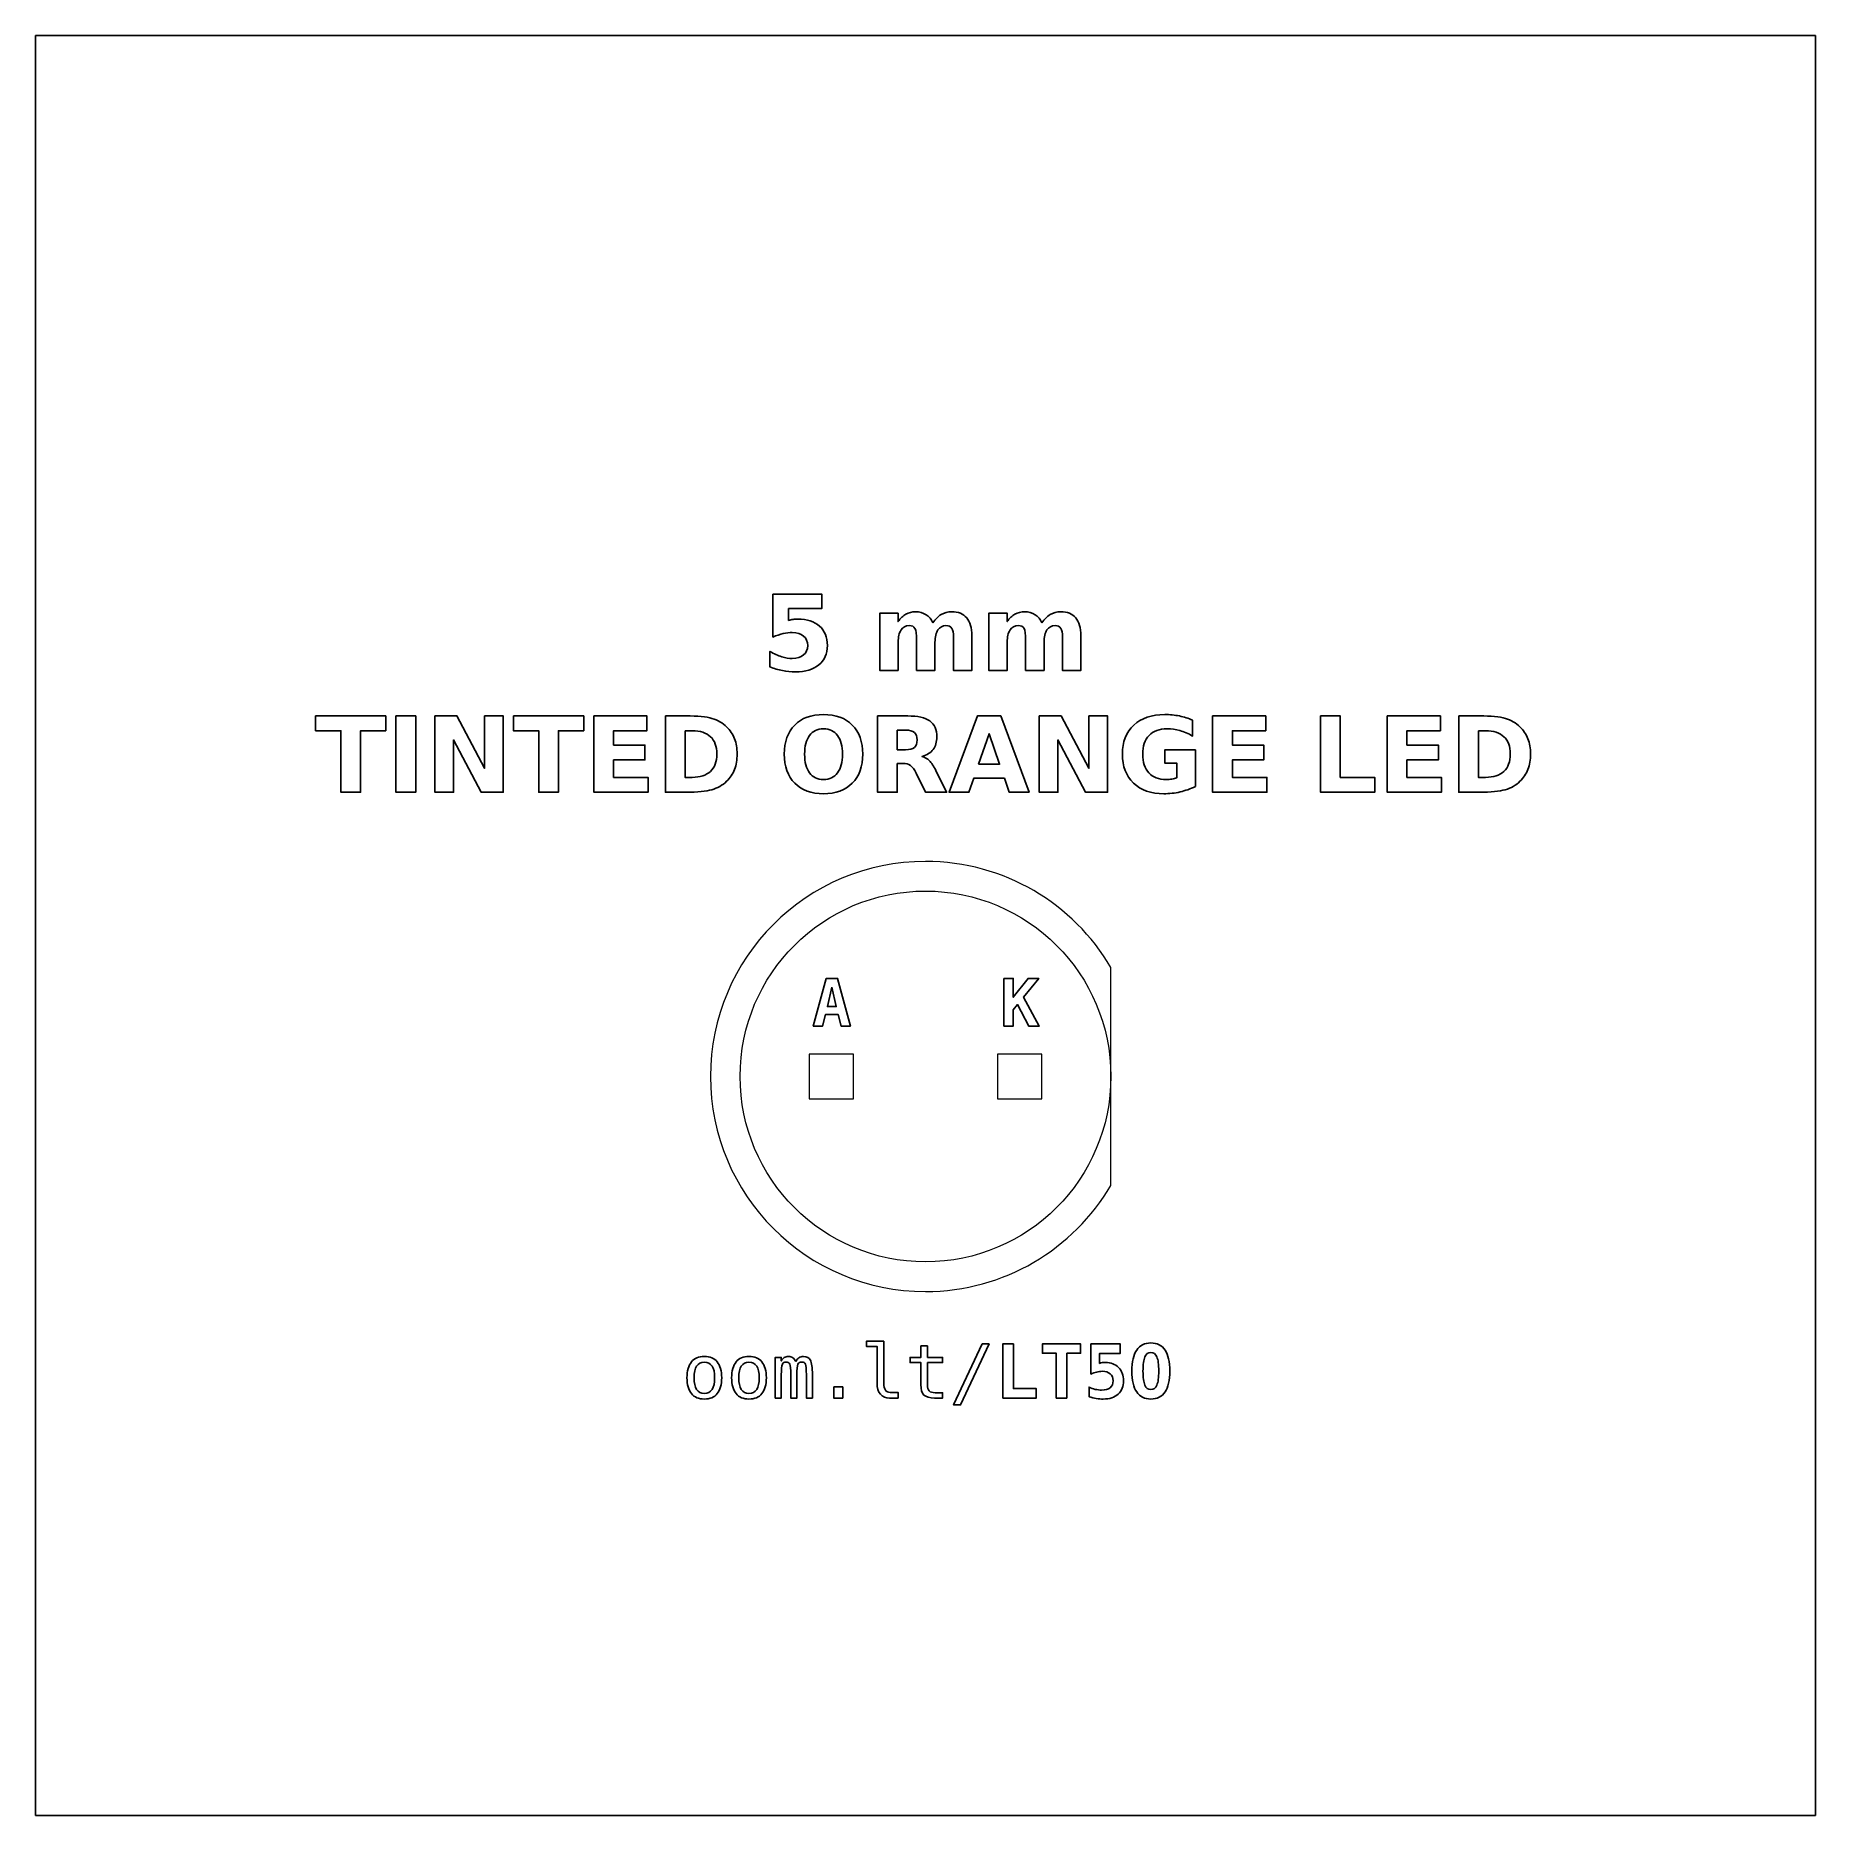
# Model space of a CAD drawing. Header units: centimetres. Extents: x -11.7 to -9.3, y -16.05 to -13.65.
import ezdxf

# ---------------------------------------------------------------- set-up
doc = ezdxf.new("R2010")
doc.units = ezdxf.units.CM
doc.header["$MEASUREMENT"] = 0
doc.layers.add('Layer 1', color=7, linetype='Continuous')

msp = doc.modelspace()

# ---------------------------------------------------------------- linework, layer by layer
at = {"layer": 'Layer 1', "color": 7}
msp.add_lwpolyline([(-11.7, -16.05), (-9.3, -16.05), (-9.3, -13.65), (-11.7, -13.65), (-11.7, -16.05)], close=True, dxfattribs=at)
at = {"layer": 'Layer 1', "color": 7, "lineweight": 20}
for points in [[(-10.65701, -15.08355), (-10.59701, -15.08355), (-10.59701, -15.02355), (-10.65701, -15.02355), (-10.65701, -15.08355)], [(-10.40301, -15.08355), (-10.34301, -15.08355), (-10.34301, -15.02355), (-10.40301, -15.02355), (-10.40301, -15.08355)]]:
    msp.add_lwpolyline(points, close=True, dxfattribs=at)
at = {"layer": 'Layer 1', "color": 250, "lineweight": 20}
msp.add_ellipse((-10.50001, -15.05355), major_axis=(0, 0.25), ratio=1, dxfattribs=at)
at = {"layer": 'Layer 1', "color": 250}
for points, knots in [([(-10.70574, -14.40315), (-10.70574, -14.40315), (-10.6398, -14.40315), (-10.6398, -14.40315), (-10.6398, -14.40315), (-10.6398, -14.40315), (-10.6398, -14.42265), (-10.6398, -14.42265), (-10.6398, -14.42265), (-10.6398, -14.42265), (-10.6846, -14.42265), (-10.6846, -14.42265), (-10.6846, -14.42265), (-10.6846, -14.42265), (-10.6846, -14.43857), (-10.6846, -14.43857), (-10.6846, -14.43857), (-10.68258, -14.43803), (-10.68055, -14.43761), (-10.67851, -14.4373), (-10.67851, -14.4373), (-10.67646, -14.43699), (-10.67432, -14.43685), (-10.67213, -14.43685), (-10.67213, -14.43685), (-10.65958, -14.43685), (-10.64982, -14.43998), (-10.64283, -14.44626), (-10.64283, -14.44626), (-10.63585, -14.45252), (-10.63237, -14.46126), (-10.63237, -14.47246), (-10.63237, -14.47246), (-10.63237, -14.48358), (-10.63618, -14.49229), (-10.64377, -14.49859), (-10.64377, -14.49859), (-10.65137, -14.50487), (-10.66193, -14.50802), (-10.67543, -14.50802), (-10.67543, -14.50802), (-10.68126, -14.50802), (-10.68705, -14.50745), (-10.69276, -14.50633), (-10.69276, -14.50633), (-10.69848, -14.5052), (-10.70417, -14.5035), (-10.70981, -14.5012), (-10.70981, -14.5012), (-10.70981, -14.5012), (-10.70981, -14.48031), (-10.70981, -14.48031), (-10.70981, -14.48031), (-10.70421, -14.48354), (-10.6989, -14.48594), (-10.69387, -14.48753), (-10.69387, -14.48753), (-10.68883, -14.48916), (-10.68408, -14.48996), (-10.67964, -14.48996), (-10.67964, -14.48996), (-10.67319, -14.48996), (-10.66814, -14.48838), (-10.66444, -14.48523), (-10.66444, -14.48523), (-10.66075, -14.4821), (-10.65889, -14.47785), (-10.65889, -14.47246), (-10.65889, -14.47246), (-10.65889, -14.46705), (-10.66075, -14.46279), (-10.66444, -14.45967), (-10.66444, -14.45967), (-10.66814, -14.45654), (-10.67319, -14.45499), (-10.67964, -14.45499), (-10.67964, -14.45499), (-10.68345, -14.45499), (-10.68752, -14.45548), (-10.69182, -14.45647), (-10.69182, -14.45647), (-10.69615, -14.45745), (-10.70078, -14.45898), (-10.70574, -14.46105), (-10.70574, -14.46105), (-10.70574, -14.46105), (-10.70574, -14.40315), (-10.70574, -14.40315)], [0, 0, 0, 0, 0.0454545, 0.0454545, 0.0454545, 0.0454545, 0.0909091, 0.0909091, 0.0909091, 0.0909091, 0.1363636, 0.1363636, 0.1363636, 0.1363636, 0.1818182, 0.1818182, 0.1818182, 0.1818182, 0.2272727, 0.2272727, 0.2272727, 0.2272727, 0.2727273, 0.2727273, 0.2727273, 0.2727273, 0.3181818, 0.3181818, 0.3181818, 0.3181818, 0.3636364, 0.3636364, 0.3636364, 0.3636364, 0.4090909, 0.4090909, 0.4090909, 0.4090909, 0.4545455, 0.4545455, 0.4545455, 0.4545455, 0.5, 0.5, 0.5, 0.5, 0.5454545, 0.5454545, 0.5454545, 0.5454545, 0.5909091, 0.5909091, 0.5909091, 0.5909091, 0.6363636, 0.6363636, 0.6363636, 0.6363636, 0.6818182, 0.6818182, 0.6818182, 0.6818182, 0.7272727, 0.7272727, 0.7272727, 0.7272727, 0.7727273, 0.7727273, 0.7727273, 0.7727273, 0.8181818, 0.8181818, 0.8181818, 0.8181818, 0.8636364, 0.8636364, 0.8636364, 0.8636364, 0.9090909, 0.9090909, 0.9090909, 0.9090909, 0.9545455, 0.9545455, 0.9545455, 0.9545455, 1, 1, 1, 1]), ([(-10.49001, -14.44167), (-10.48688, -14.4369), (-10.48319, -14.43325), (-10.47888, -14.43076), (-10.47888, -14.43076), (-10.47458, -14.42824), (-10.46988, -14.427), (-10.46473, -14.427), (-10.46473, -14.427), (-10.45586, -14.427), (-10.44911, -14.42973), (-10.44448, -14.43521), (-10.44448, -14.43521), (-10.43984, -14.44066), (-10.43751, -14.44861), (-10.43751, -14.45903), (-10.43751, -14.45903), (-10.43751, -14.45903), (-10.43751, -14.50602), (-10.43751, -14.50602), (-10.43751, -14.50602), (-10.43751, -14.50602), (-10.46233, -14.50602), (-10.46233, -14.50602), (-10.46233, -14.50602), (-10.46233, -14.50602), (-10.46233, -14.46578), (-10.46233, -14.46578), (-10.46233, -14.46578), (-10.46228, -14.46519), (-10.46226, -14.46458), (-10.46223, -14.46392), (-10.46223, -14.46392), (-10.46221, -14.46329), (-10.46219, -14.46237), (-10.46219, -14.46117), (-10.46219, -14.46117), (-10.46219, -14.45571), (-10.46298, -14.45174), (-10.46461, -14.44929), (-10.46461, -14.44929), (-10.46621, -14.44682), (-10.46879, -14.4456), (-10.47237, -14.4456), (-10.47237, -14.4456), (-10.47707, -14.4456), (-10.48067, -14.44753), (-10.48323, -14.45139), (-10.48323, -14.45139), (-10.48577, -14.45524), (-10.48709, -14.46082), (-10.48719, -14.46813), (-10.48719, -14.46813), (-10.48719, -14.46813), (-10.48719, -14.50602), (-10.48719, -14.50602), (-10.48719, -14.50602), (-10.48719, -14.50602), (-10.512, -14.50602), (-10.512, -14.50602), (-10.512, -14.50602), (-10.512, -14.50602), (-10.512, -14.46578), (-10.512, -14.46578), (-10.512, -14.46578), (-10.512, -14.45724), (-10.51273, -14.45174), (-10.51421, -14.44929), (-10.51421, -14.44929), (-10.51567, -14.44682), (-10.51828, -14.4456), (-10.52204, -14.4456), (-10.52204, -14.4456), (-10.52679, -14.4456), (-10.53044, -14.44755), (-10.533, -14.45143), (-10.533, -14.45143), (-10.53556, -14.45531), (-10.53686, -14.46084), (-10.53686, -14.46806), (-10.53686, -14.46806), (-10.53686, -14.46806), (-10.53686, -14.50602), (-10.53686, -14.50602), (-10.53686, -14.50602), (-10.53686, -14.50602), (-10.56167, -14.50602), (-10.56167, -14.50602), (-10.56167, -14.50602), (-10.56167, -14.50602), (-10.56167, -14.42886), (-10.56167, -14.42886), (-10.56167, -14.42886), (-10.56167, -14.42886), (-10.53686, -14.42886), (-10.53686, -14.42886), (-10.53686, -14.42886), (-10.53686, -14.42886), (-10.53686, -14.44017), (-10.53686, -14.44017), (-10.53686, -14.44017), (-10.53382, -14.43579), (-10.53034, -14.43253), (-10.52641, -14.43031), (-10.52641, -14.43031), (-10.52249, -14.4281), (-10.51816, -14.427), (-10.51343, -14.427), (-10.51343, -14.427), (-10.50812, -14.427), (-10.50339, -14.42829), (-10.49932, -14.43086), (-10.49932, -14.43086), (-10.49523, -14.43344), (-10.49212, -14.43704), (-10.49001, -14.44167)], [0, 0, 0, 0, 0.0344828, 0.0344828, 0.0344828, 0.0344828, 0.0689655, 0.0689655, 0.0689655, 0.0689655, 0.1034483, 0.1034483, 0.1034483, 0.1034483, 0.137931, 0.137931, 0.137931, 0.137931, 0.1724138, 0.1724138, 0.1724138, 0.1724138, 0.2068966, 0.2068966, 0.2068966, 0.2068966, 0.2413793, 0.2413793, 0.2413793, 0.2413793, 0.2758621, 0.2758621, 0.2758621, 0.2758621, 0.3103448, 0.3103448, 0.3103448, 0.3103448, 0.3448276, 0.3448276, 0.3448276, 0.3448276, 0.3793103, 0.3793103, 0.3793103, 0.3793103, 0.4137931, 0.4137931, 0.4137931, 0.4137931, 0.4482759, 0.4482759, 0.4482759, 0.4482759, 0.4827586, 0.4827586, 0.4827586, 0.4827586, 0.5172414, 0.5172414, 0.5172414, 0.5172414, 0.5517241, 0.5517241, 0.5517241, 0.5517241, 0.5862069, 0.5862069, 0.5862069, 0.5862069, 0.6206897, 0.6206897, 0.6206897, 0.6206897, 0.6551724, 0.6551724, 0.6551724, 0.6551724, 0.6896552, 0.6896552, 0.6896552, 0.6896552, 0.7241379, 0.7241379, 0.7241379, 0.7241379, 0.7586207, 0.7586207, 0.7586207, 0.7586207, 0.7931034, 0.7931034, 0.7931034, 0.7931034, 0.8275862, 0.8275862, 0.8275862, 0.8275862, 0.862069, 0.862069, 0.862069, 0.862069, 0.8965517, 0.8965517, 0.8965517, 0.8965517, 0.9310345, 0.9310345, 0.9310345, 0.9310345, 0.9655172, 0.9655172, 0.9655172, 0.9655172, 1, 1, 1, 1]), ([(-10.34297, -14.44167), (-10.33984, -14.4369), (-10.33615, -14.43325), (-10.33184, -14.43076), (-10.33184, -14.43076), (-10.32754, -14.42824), (-10.32284, -14.427), (-10.31769, -14.427), (-10.31769, -14.427), (-10.30882, -14.427), (-10.30207, -14.42973), (-10.29744, -14.43521), (-10.29744, -14.43521), (-10.2928, -14.44066), (-10.29047, -14.44861), (-10.29047, -14.45903), (-10.29047, -14.45903), (-10.29047, -14.45903), (-10.29047, -14.50602), (-10.29047, -14.50602), (-10.29047, -14.50602), (-10.29047, -14.50602), (-10.31529, -14.50602), (-10.31529, -14.50602), (-10.31529, -14.50602), (-10.31529, -14.50602), (-10.31529, -14.46578), (-10.31529, -14.46578), (-10.31529, -14.46578), (-10.31524, -14.46519), (-10.31522, -14.46458), (-10.31519, -14.46392), (-10.31519, -14.46392), (-10.31517, -14.46329), (-10.31515, -14.46237), (-10.31515, -14.46117), (-10.31515, -14.46117), (-10.31515, -14.45571), (-10.31594, -14.45174), (-10.31757, -14.44929), (-10.31757, -14.44929), (-10.31917, -14.44682), (-10.32175, -14.4456), (-10.32533, -14.4456), (-10.32533, -14.4456), (-10.33003, -14.4456), (-10.33363, -14.44753), (-10.33619, -14.45139), (-10.33619, -14.45139), (-10.33873, -14.45524), (-10.34005, -14.46082), (-10.34015, -14.46813), (-10.34015, -14.46813), (-10.34015, -14.46813), (-10.34015, -14.50602), (-10.34015, -14.50602), (-10.34015, -14.50602), (-10.34015, -14.50602), (-10.36496, -14.50602), (-10.36496, -14.50602), (-10.36496, -14.50602), (-10.36496, -14.50602), (-10.36496, -14.46578), (-10.36496, -14.46578), (-10.36496, -14.46578), (-10.36496, -14.45724), (-10.36569, -14.45174), (-10.36717, -14.44929), (-10.36717, -14.44929), (-10.36863, -14.44682), (-10.37124, -14.4456), (-10.375, -14.4456), (-10.375, -14.4456), (-10.37975, -14.4456), (-10.3834, -14.44755), (-10.38596, -14.45143), (-10.38596, -14.45143), (-10.38852, -14.45531), (-10.38982, -14.46084), (-10.38982, -14.46806), (-10.38982, -14.46806), (-10.38982, -14.46806), (-10.38982, -14.50602), (-10.38982, -14.50602), (-10.38982, -14.50602), (-10.38982, -14.50602), (-10.41463, -14.50602), (-10.41463, -14.50602), (-10.41463, -14.50602), (-10.41463, -14.50602), (-10.41463, -14.42886), (-10.41463, -14.42886), (-10.41463, -14.42886), (-10.41463, -14.42886), (-10.38982, -14.42886), (-10.38982, -14.42886), (-10.38982, -14.42886), (-10.38982, -14.42886), (-10.38982, -14.44017), (-10.38982, -14.44017), (-10.38982, -14.44017), (-10.38678, -14.43579), (-10.3833, -14.43253), (-10.37937, -14.43031), (-10.37937, -14.43031), (-10.37545, -14.4281), (-10.37112, -14.427), (-10.36639, -14.427), (-10.36639, -14.427), (-10.36108, -14.427), (-10.35635, -14.42829), (-10.35228, -14.43086), (-10.35228, -14.43086), (-10.34819, -14.43344), (-10.34508, -14.43704), (-10.34297, -14.44167)], [0, 0, 0, 0, 0.0344828, 0.0344828, 0.0344828, 0.0344828, 0.0689655, 0.0689655, 0.0689655, 0.0689655, 0.1034483, 0.1034483, 0.1034483, 0.1034483, 0.137931, 0.137931, 0.137931, 0.137931, 0.1724138, 0.1724138, 0.1724138, 0.1724138, 0.2068966, 0.2068966, 0.2068966, 0.2068966, 0.2413793, 0.2413793, 0.2413793, 0.2413793, 0.2758621, 0.2758621, 0.2758621, 0.2758621, 0.3103448, 0.3103448, 0.3103448, 0.3103448, 0.3448276, 0.3448276, 0.3448276, 0.3448276, 0.3793103, 0.3793103, 0.3793103, 0.3793103, 0.4137931, 0.4137931, 0.4137931, 0.4137931, 0.4482759, 0.4482759, 0.4482759, 0.4482759, 0.4827586, 0.4827586, 0.4827586, 0.4827586, 0.5172414, 0.5172414, 0.5172414, 0.5172414, 0.5517241, 0.5517241, 0.5517241, 0.5517241, 0.5862069, 0.5862069, 0.5862069, 0.5862069, 0.6206897, 0.6206897, 0.6206897, 0.6206897, 0.6551724, 0.6551724, 0.6551724, 0.6551724, 0.6896552, 0.6896552, 0.6896552, 0.6896552, 0.7241379, 0.7241379, 0.7241379, 0.7241379, 0.7586207, 0.7586207, 0.7586207, 0.7586207, 0.7931034, 0.7931034, 0.7931034, 0.7931034, 0.8275862, 0.8275862, 0.8275862, 0.8275862, 0.862069, 0.862069, 0.862069, 0.862069, 0.8965517, 0.8965517, 0.8965517, 0.8965517, 0.9310345, 0.9310345, 0.9310345, 0.9310345, 0.9655172, 0.9655172, 0.9655172, 0.9655172, 1, 1, 1, 1]), ([(-11.32256, -14.5674), (-11.32256, -14.5674), (-11.22776, -14.5674), (-11.22776, -14.5674), (-11.22776, -14.5674), (-11.22776, -14.5674), (-11.22776, -14.58746), (-11.22776, -14.58746), (-11.22776, -14.58746), (-11.22776, -14.58746), (-11.26186, -14.58746), (-11.26186, -14.58746), (-11.26186, -14.58746), (-11.26186, -14.58746), (-11.26186, -14.67027), (-11.26186, -14.67027), (-11.26186, -14.67027), (-11.26186, -14.67027), (-11.28839, -14.67027), (-11.28839, -14.67027), (-11.28839, -14.67027), (-11.28839, -14.67027), (-11.28839, -14.58746), (-11.28839, -14.58746), (-11.28839, -14.58746), (-11.28839, -14.58746), (-11.32256, -14.58746), (-11.32256, -14.58746), (-11.32256, -14.58746), (-11.32256, -14.58746), (-11.32256, -14.5674), (-11.32256, -14.5674)], [0, 0, 0, 0, 0.125, 0.125, 0.125, 0.125, 0.25, 0.25, 0.25, 0.25, 0.375, 0.375, 0.375, 0.375, 0.5, 0.5, 0.5, 0.5, 0.625, 0.625, 0.625, 0.625, 0.75, 0.75, 0.75, 0.75, 0.875, 0.875, 0.875, 0.875, 1, 1, 1, 1]), ([(-11.21402, -14.5674), (-11.21402, -14.5674), (-11.18749, -14.5674), (-11.18749, -14.5674), (-11.18749, -14.5674), (-11.18749, -14.5674), (-11.18749, -14.67027), (-11.18749, -14.67027), (-11.18749, -14.67027), (-11.18749, -14.67027), (-11.21402, -14.67027), (-11.21402, -14.67027), (-11.21402, -14.67027), (-11.21402, -14.67027), (-11.21402, -14.5674), (-11.21402, -14.5674)], [0, 0, 0, 0, 0.25, 0.25, 0.25, 0.25, 0.5, 0.5, 0.5, 0.5, 0.75, 0.75, 0.75, 0.75, 1, 1, 1, 1]), ([(-11.16153, -14.5674), (-11.16153, -14.5674), (-11.1319, -14.5674), (-11.1319, -14.5674), (-11.1319, -14.5674), (-11.1319, -14.5674), (-11.09448, -14.63796), (-11.09448, -14.63796), (-11.09448, -14.63796), (-11.09448, -14.63796), (-11.09448, -14.5674), (-11.09448, -14.5674), (-11.09448, -14.5674), (-11.09448, -14.5674), (-11.06934, -14.5674), (-11.06934, -14.5674), (-11.06934, -14.5674), (-11.06934, -14.5674), (-11.06934, -14.67027), (-11.06934, -14.67027), (-11.06934, -14.67027), (-11.06934, -14.67027), (-11.09897, -14.67027), (-11.09897, -14.67027), (-11.09897, -14.67027), (-11.09897, -14.67027), (-11.13639, -14.59971), (-11.13639, -14.59971), (-11.13639, -14.59971), (-11.13639, -14.59971), (-11.13639, -14.67027), (-11.13639, -14.67027), (-11.13639, -14.67027), (-11.13639, -14.67027), (-11.16153, -14.67027), (-11.16153, -14.67027), (-11.16153, -14.67027), (-11.16153, -14.67027), (-11.16153, -14.5674), (-11.16153, -14.5674)], [0, 0, 0, 0, 0.1, 0.1, 0.1, 0.1, 0.2, 0.2, 0.2, 0.2, 0.3, 0.3, 0.3, 0.3, 0.4, 0.4, 0.4, 0.4, 0.5, 0.5, 0.5, 0.5, 0.6, 0.6, 0.6, 0.6, 0.7, 0.7, 0.7, 0.7, 0.8, 0.8, 0.8, 0.8, 0.9, 0.9, 0.9, 0.9, 1, 1, 1, 1]), ([(-11.05572, -14.5674), (-11.05572, -14.5674), (-10.96092, -14.5674), (-10.96092, -14.5674), (-10.96092, -14.5674), (-10.96092, -14.5674), (-10.96092, -14.58746), (-10.96092, -14.58746), (-10.96092, -14.58746), (-10.96092, -14.58746), (-10.99502, -14.58746), (-10.99502, -14.58746), (-10.99502, -14.58746), (-10.99502, -14.58746), (-10.99502, -14.67027), (-10.99502, -14.67027), (-10.99502, -14.67027), (-10.99502, -14.67027), (-11.02155, -14.67027), (-11.02155, -14.67027), (-11.02155, -14.67027), (-11.02155, -14.67027), (-11.02155, -14.58746), (-11.02155, -14.58746), (-11.02155, -14.58746), (-11.02155, -14.58746), (-11.05572, -14.58746), (-11.05572, -14.58746), (-11.05572, -14.58746), (-11.05572, -14.58746), (-11.05572, -14.5674), (-11.05572, -14.5674)], [0, 0, 0, 0, 0.125, 0.125, 0.125, 0.125, 0.25, 0.25, 0.25, 0.25, 0.375, 0.375, 0.375, 0.375, 0.5, 0.5, 0.5, 0.5, 0.625, 0.625, 0.625, 0.625, 0.75, 0.75, 0.75, 0.75, 0.875, 0.875, 0.875, 0.875, 1, 1, 1, 1]), ([(-10.94718, -14.5674), (-10.94718, -14.5674), (-10.87559, -14.5674), (-10.87559, -14.5674), (-10.87559, -14.5674), (-10.87559, -14.5674), (-10.87559, -14.58746), (-10.87559, -14.58746), (-10.87559, -14.58746), (-10.87559, -14.58746), (-10.92065, -14.58746), (-10.92065, -14.58746), (-10.92065, -14.58746), (-10.92065, -14.58746), (-10.92065, -14.60661), (-10.92065, -14.60661), (-10.92065, -14.60661), (-10.92065, -14.60661), (-10.8783, -14.60661), (-10.8783, -14.60661), (-10.8783, -14.60661), (-10.8783, -14.60661), (-10.8783, -14.62667), (-10.8783, -14.62667), (-10.8783, -14.62667), (-10.8783, -14.62667), (-10.92065, -14.62667), (-10.92065, -14.62667), (-10.92065, -14.62667), (-10.92065, -14.62667), (-10.92065, -14.65021), (-10.92065, -14.65021), (-10.92065, -14.65021), (-10.92065, -14.65021), (-10.87409, -14.65021), (-10.87409, -14.65021), (-10.87409, -14.65021), (-10.87409, -14.65021), (-10.87409, -14.67027), (-10.87409, -14.67027), (-10.87409, -14.67027), (-10.87409, -14.67027), (-10.94718, -14.67027), (-10.94718, -14.67027), (-10.94718, -14.67027), (-10.94718, -14.67027), (-10.94718, -14.5674), (-10.94718, -14.5674)], [0, 0, 0, 0, 0.0833333, 0.0833333, 0.0833333, 0.0833333, 0.1666667, 0.1666667, 0.1666667, 0.1666667, 0.25, 0.25, 0.25, 0.25, 0.3333333, 0.3333333, 0.3333333, 0.3333333, 0.4166667, 0.4166667, 0.4166667, 0.4166667, 0.5, 0.5, 0.5, 0.5, 0.5833333, 0.5833333, 0.5833333, 0.5833333, 0.6666667, 0.6666667, 0.6666667, 0.6666667, 0.75, 0.75, 0.75, 0.75, 0.8333333, 0.8333333, 0.8333333, 0.8333333, 0.9166667, 0.9166667, 0.9166667, 0.9166667, 1, 1, 1, 1]), ([(-10.85078, -14.5674), (-10.85078, -14.5674), (-10.82279, -14.5674), (-10.82279, -14.5674), (-10.82279, -14.5674), (-10.80718, -14.5674), (-10.79556, -14.56851), (-10.78792, -14.57074), (-10.78792, -14.57074), (-10.78027, -14.57297), (-10.77371, -14.57674), (-10.76823, -14.58208), (-10.76823, -14.58208), (-10.76341, -14.58671), (-10.75984, -14.59207), (-10.75748, -14.59814), (-10.75748, -14.59814), (-10.75516, -14.60418), (-10.75398, -14.61105), (-10.75398, -14.61874), (-10.75398, -14.61874), (-10.75398, -14.6265), (-10.75516, -14.63342), (-10.75748, -14.63951), (-10.75748, -14.63951), (-10.75984, -14.6456), (-10.76341, -14.65096), (-10.76823, -14.65559), (-10.76823, -14.65559), (-10.77376, -14.66093), (-10.78037, -14.6647), (-10.78808, -14.66693), (-10.78808, -14.66693), (-10.7958, -14.66916), (-10.80737, -14.67027), (-10.82279, -14.67027), (-10.82279, -14.67027), (-10.82279, -14.67027), (-10.85078, -14.67027), (-10.85078, -14.67027), (-10.85078, -14.67027), (-10.85078, -14.67027), (-10.85078, -14.5674), (-10.85078, -14.5674)], [0, 0, 0, 0, 0.0909091, 0.0909091, 0.0909091, 0.0909091, 0.1818182, 0.1818182, 0.1818182, 0.1818182, 0.2727273, 0.2727273, 0.2727273, 0.2727273, 0.3636364, 0.3636364, 0.3636364, 0.3636364, 0.4545455, 0.4545455, 0.4545455, 0.4545455, 0.5454545, 0.5454545, 0.5454545, 0.5454545, 0.6363636, 0.6363636, 0.6363636, 0.6363636, 0.7272727, 0.7272727, 0.7272727, 0.7272727, 0.8181818, 0.8181818, 0.8181818, 0.8181818, 0.9090909, 0.9090909, 0.9090909, 0.9090909, 1, 1, 1, 1]), ([(-10.63754, -14.56554), (-10.62101, -14.56554), (-10.60805, -14.57027), (-10.59869, -14.57975), (-10.59869, -14.57975), (-10.58931, -14.5892), (-10.58463, -14.60225), (-10.58463, -14.61893), (-10.58463, -14.61893), (-10.58463, -14.63556), (-10.58931, -14.64861), (-10.59869, -14.65806), (-10.59869, -14.65806), (-10.60805, -14.66754), (-10.62101, -14.67227), (-10.63754, -14.67227), (-10.63754, -14.67227), (-10.65403, -14.67227), (-10.66696, -14.66754), (-10.67637, -14.65806), (-10.67637, -14.65806), (-10.68575, -14.64861), (-10.69046, -14.63556), (-10.69046, -14.61893), (-10.69046, -14.61893), (-10.69046, -14.60225), (-10.68575, -14.5892), (-10.67637, -14.57975), (-10.67637, -14.57975), (-10.66696, -14.57027), (-10.65403, -14.56554), (-10.63754, -14.56554)], [0, 0, 0, 0, 0.125, 0.125, 0.125, 0.125, 0.25, 0.25, 0.25, 0.25, 0.375, 0.375, 0.375, 0.375, 0.5, 0.5, 0.5, 0.5, 0.625, 0.625, 0.625, 0.625, 0.75, 0.75, 0.75, 0.75, 0.875, 0.875, 0.875, 0.875, 1, 1, 1, 1]), ([(-10.53803, -14.63135), (-10.53803, -14.63135), (-10.53803, -14.67027), (-10.53803, -14.67027), (-10.53803, -14.67027), (-10.53803, -14.67027), (-10.56456, -14.67027), (-10.56456, -14.67027), (-10.56456, -14.67027), (-10.56456, -14.67027), (-10.56456, -14.5674), (-10.56456, -14.5674), (-10.56456, -14.5674), (-10.56456, -14.5674), (-10.52404, -14.5674), (-10.52404, -14.5674), (-10.52404, -14.5674), (-10.51049, -14.5674), (-10.50054, -14.56968), (-10.49424, -14.57422), (-10.49424, -14.57422), (-10.48792, -14.57876), (-10.48476, -14.58596), (-10.48476, -14.59579), (-10.48476, -14.59579), (-10.48476, -14.60258), (-10.48641, -14.60818), (-10.48968, -14.61253), (-10.48968, -14.61253), (-10.49297, -14.61691), (-10.49793, -14.62013), (-10.50454, -14.62218), (-10.50454, -14.62218), (-10.50092, -14.62302), (-10.49765, -14.62488), (-10.49478, -14.6278), (-10.49478, -14.6278), (-10.49191, -14.63071), (-10.48902, -14.63513), (-10.48608, -14.64106), (-10.48608, -14.64106), (-10.48608, -14.64106), (-10.47166, -14.67027), (-10.47166, -14.67027), (-10.47166, -14.67027), (-10.47166, -14.67027), (-10.49993, -14.67027), (-10.49993, -14.67027), (-10.49993, -14.67027), (-10.49993, -14.67027), (-10.51247, -14.64471), (-10.51247, -14.64471), (-10.51247, -14.64471), (-10.51498, -14.63958), (-10.51755, -14.63605), (-10.52016, -14.63417), (-10.52016, -14.63417), (-10.52275, -14.63229), (-10.5262, -14.63135), (-10.53053, -14.63135), (-10.53053, -14.63135), (-10.53053, -14.63135), (-10.53803, -14.63135), (-10.53803, -14.63135)], [0, 0, 0, 0, 0.0625, 0.0625, 0.0625, 0.0625, 0.125, 0.125, 0.125, 0.125, 0.1875, 0.1875, 0.1875, 0.1875, 0.25, 0.25, 0.25, 0.25, 0.3125, 0.3125, 0.3125, 0.3125, 0.375, 0.375, 0.375, 0.375, 0.4375, 0.4375, 0.4375, 0.4375, 0.5, 0.5, 0.5, 0.5, 0.5625, 0.5625, 0.5625, 0.5625, 0.625, 0.625, 0.625, 0.625, 0.6875, 0.6875, 0.6875, 0.6875, 0.75, 0.75, 0.75, 0.75, 0.8125, 0.8125, 0.8125, 0.8125, 0.875, 0.875, 0.875, 0.875, 0.9375, 0.9375, 0.9375, 0.9375, 1, 1, 1, 1]), ([(-10.39349, -14.65155), (-10.39349, -14.65155), (-10.43498, -14.65155), (-10.43498, -14.65155), (-10.43498, -14.65155), (-10.43498, -14.65155), (-10.44152, -14.67027), (-10.44152, -14.67027), (-10.44152, -14.67027), (-10.44152, -14.67027), (-10.46819, -14.67027), (-10.46819, -14.67027), (-10.46819, -14.67027), (-10.46819, -14.67027), (-10.43009, -14.5674), (-10.43009, -14.5674), (-10.43009, -14.5674), (-10.43009, -14.5674), (-10.39846, -14.5674), (-10.39846, -14.5674), (-10.39846, -14.5674), (-10.39846, -14.5674), (-10.36036, -14.67027), (-10.36036, -14.67027), (-10.36036, -14.67027), (-10.36036, -14.67027), (-10.38703, -14.67027), (-10.38703, -14.67027), (-10.38703, -14.67027), (-10.38703, -14.67027), (-10.39349, -14.65155), (-10.39349, -14.65155)], [0, 0, 0, 0, 0.125, 0.125, 0.125, 0.125, 0.25, 0.25, 0.25, 0.25, 0.375, 0.375, 0.375, 0.375, 0.5, 0.5, 0.5, 0.5, 0.625, 0.625, 0.625, 0.625, 0.75, 0.75, 0.75, 0.75, 0.875, 0.875, 0.875, 0.875, 1, 1, 1, 1]), ([(-10.34669, -14.5674), (-10.34669, -14.5674), (-10.31706, -14.5674), (-10.31706, -14.5674), (-10.31706, -14.5674), (-10.31706, -14.5674), (-10.27964, -14.63796), (-10.27964, -14.63796), (-10.27964, -14.63796), (-10.27964, -14.63796), (-10.27964, -14.5674), (-10.27964, -14.5674), (-10.27964, -14.5674), (-10.27964, -14.5674), (-10.2545, -14.5674), (-10.2545, -14.5674), (-10.2545, -14.5674), (-10.2545, -14.5674), (-10.2545, -14.67027), (-10.2545, -14.67027), (-10.2545, -14.67027), (-10.2545, -14.67027), (-10.28413, -14.67027), (-10.28413, -14.67027), (-10.28413, -14.67027), (-10.28413, -14.67027), (-10.32155, -14.59971), (-10.32155, -14.59971), (-10.32155, -14.59971), (-10.32155, -14.59971), (-10.32155, -14.67027), (-10.32155, -14.67027), (-10.32155, -14.67027), (-10.32155, -14.67027), (-10.34669, -14.67027), (-10.34669, -14.67027), (-10.34669, -14.67027), (-10.34669, -14.67027), (-10.34669, -14.5674), (-10.34669, -14.5674)], [0, 0, 0, 0, 0.1, 0.1, 0.1, 0.1, 0.2, 0.2, 0.2, 0.2, 0.3, 0.3, 0.3, 0.3, 0.4, 0.4, 0.4, 0.4, 0.5, 0.5, 0.5, 0.5, 0.6, 0.6, 0.6, 0.6, 0.7, 0.7, 0.7, 0.7, 0.8, 0.8, 0.8, 0.8, 0.9, 0.9, 0.9, 0.9, 1, 1, 1, 1]), ([(-10.13613, -14.66263), (-10.14274, -14.66585), (-10.1496, -14.66825), (-10.15673, -14.66987), (-10.15673, -14.66987), (-10.16386, -14.67147), (-10.17119, -14.67227), (-10.17879, -14.67227), (-10.17879, -14.67227), (-10.19591, -14.67227), (-10.20948, -14.66747), (-10.2195, -14.6579), (-10.2195, -14.6579), (-10.22952, -14.64833), (-10.23453, -14.63535), (-10.23453, -14.61893), (-10.23453, -14.61893), (-10.23453, -14.60235), (-10.22942, -14.58932), (-10.21924, -14.57979), (-10.21924, -14.57979), (-10.20903, -14.57029), (-10.19506, -14.56554), (-10.17733, -14.56554), (-10.17733, -14.56554), (-10.17049, -14.56554), (-10.16393, -14.56618), (-10.15765, -14.56747), (-10.15765, -14.56747), (-10.15139, -14.56876), (-10.14546, -14.57067), (-10.13991, -14.57319), (-10.13991, -14.57319), (-10.13991, -14.57319), (-10.13991, -14.59447), (-10.13991, -14.59447), (-10.13991, -14.59447), (-10.14565, -14.5912), (-10.15137, -14.58878), (-10.15704, -14.58718), (-10.15704, -14.58718), (-10.1627, -14.58556), (-10.16839, -14.58476), (-10.17409, -14.58476), (-10.17409, -14.58476), (-10.18467, -14.58476), (-10.19281, -14.58772), (-10.19852, -14.59362), (-10.19852, -14.59362), (-10.20424, -14.59953), (-10.20711, -14.60797), (-10.20711, -14.61893), (-10.20711, -14.61893), (-10.20711, -14.62982), (-10.20435, -14.63824), (-10.19883, -14.64416), (-10.19883, -14.64416), (-10.19332, -14.65009), (-10.18549, -14.65305), (-10.17533, -14.65305), (-10.17533, -14.65305), (-10.17258, -14.65305), (-10.17002, -14.65289), (-10.16764, -14.65254), (-10.16764, -14.65254), (-10.16527, -14.65218), (-10.16315, -14.65164), (-10.16127, -14.65091), (-10.16127, -14.65091), (-10.16127, -14.65091), (-10.16127, -14.63092), (-10.16127, -14.63092), (-10.16127, -14.63092), (-10.16127, -14.63092), (-10.17745, -14.63092), (-10.17745, -14.63092), (-10.17745, -14.63092), (-10.17745, -14.63092), (-10.17745, -14.61314), (-10.17745, -14.61314), (-10.17745, -14.61314), (-10.17745, -14.61314), (-10.13613, -14.61314), (-10.13613, -14.61314), (-10.13613, -14.61314), (-10.13613, -14.61314), (-10.13613, -14.66263), (-10.13613, -14.66263)], [0, 0, 0, 0, 0.0454545, 0.0454545, 0.0454545, 0.0454545, 0.0909091, 0.0909091, 0.0909091, 0.0909091, 0.1363636, 0.1363636, 0.1363636, 0.1363636, 0.1818182, 0.1818182, 0.1818182, 0.1818182, 0.2272727, 0.2272727, 0.2272727, 0.2272727, 0.2727273, 0.2727273, 0.2727273, 0.2727273, 0.3181818, 0.3181818, 0.3181818, 0.3181818, 0.3636364, 0.3636364, 0.3636364, 0.3636364, 0.4090909, 0.4090909, 0.4090909, 0.4090909, 0.4545455, 0.4545455, 0.4545455, 0.4545455, 0.5, 0.5, 0.5, 0.5, 0.5454545, 0.5454545, 0.5454545, 0.5454545, 0.5909091, 0.5909091, 0.5909091, 0.5909091, 0.6363636, 0.6363636, 0.6363636, 0.6363636, 0.6818182, 0.6818182, 0.6818182, 0.6818182, 0.7272727, 0.7272727, 0.7272727, 0.7272727, 0.7727273, 0.7727273, 0.7727273, 0.7727273, 0.8181818, 0.8181818, 0.8181818, 0.8181818, 0.8636364, 0.8636364, 0.8636364, 0.8636364, 0.9090909, 0.9090909, 0.9090909, 0.9090909, 0.9545455, 0.9545455, 0.9545455, 0.9545455, 1, 1, 1, 1]), ([(-10.11277, -14.5674), (-10.11277, -14.5674), (-10.04118, -14.5674), (-10.04118, -14.5674), (-10.04118, -14.5674), (-10.04118, -14.5674), (-10.04118, -14.58746), (-10.04118, -14.58746), (-10.04118, -14.58746), (-10.04118, -14.58746), (-10.08624, -14.58746), (-10.08624, -14.58746), (-10.08624, -14.58746), (-10.08624, -14.58746), (-10.08624, -14.60661), (-10.08624, -14.60661), (-10.08624, -14.60661), (-10.08624, -14.60661), (-10.04389, -14.60661), (-10.04389, -14.60661), (-10.04389, -14.60661), (-10.04389, -14.60661), (-10.04389, -14.62667), (-10.04389, -14.62667), (-10.04389, -14.62667), (-10.04389, -14.62667), (-10.08624, -14.62667), (-10.08624, -14.62667), (-10.08624, -14.62667), (-10.08624, -14.62667), (-10.08624, -14.65021), (-10.08624, -14.65021), (-10.08624, -14.65021), (-10.08624, -14.65021), (-10.03968, -14.65021), (-10.03968, -14.65021), (-10.03968, -14.65021), (-10.03968, -14.65021), (-10.03968, -14.67027), (-10.03968, -14.67027), (-10.03968, -14.67027), (-10.03968, -14.67027), (-10.11277, -14.67027), (-10.11277, -14.67027), (-10.11277, -14.67027), (-10.11277, -14.67027), (-10.11277, -14.5674), (-10.11277, -14.5674)], [0, 0, 0, 0, 0.0833333, 0.0833333, 0.0833333, 0.0833333, 0.1666667, 0.1666667, 0.1666667, 0.1666667, 0.25, 0.25, 0.25, 0.25, 0.3333333, 0.3333333, 0.3333333, 0.3333333, 0.4166667, 0.4166667, 0.4166667, 0.4166667, 0.5, 0.5, 0.5, 0.5, 0.5833333, 0.5833333, 0.5833333, 0.5833333, 0.6666667, 0.6666667, 0.6666667, 0.6666667, 0.75, 0.75, 0.75, 0.75, 0.8333333, 0.8333333, 0.8333333, 0.8333333, 0.9166667, 0.9166667, 0.9166667, 0.9166667, 1, 1, 1, 1]), ([(-9.96724, -14.5674), (-9.96724, -14.5674), (-9.94071, -14.5674), (-9.94071, -14.5674), (-9.94071, -14.5674), (-9.94071, -14.5674), (-9.94071, -14.65021), (-9.94071, -14.65021), (-9.94071, -14.65021), (-9.94071, -14.65021), (-9.89415, -14.65021), (-9.89415, -14.65021), (-9.89415, -14.65021), (-9.89415, -14.65021), (-9.89415, -14.67027), (-9.89415, -14.67027), (-9.89415, -14.67027), (-9.89415, -14.67027), (-9.96724, -14.67027), (-9.96724, -14.67027), (-9.96724, -14.67027), (-9.96724, -14.67027), (-9.96724, -14.5674), (-9.96724, -14.5674)], [0, 0, 0, 0, 0.1666667, 0.1666667, 0.1666667, 0.1666667, 0.3333333, 0.3333333, 0.3333333, 0.3333333, 0.5, 0.5, 0.5, 0.5, 0.6666667, 0.6666667, 0.6666667, 0.6666667, 0.8333333, 0.8333333, 0.8333333, 0.8333333, 1, 1, 1, 1]), ([(-9.87733, -14.5674), (-9.87733, -14.5674), (-9.80574, -14.5674), (-9.80574, -14.5674), (-9.80574, -14.5674), (-9.80574, -14.5674), (-9.80574, -14.58746), (-9.80574, -14.58746), (-9.80574, -14.58746), (-9.80574, -14.58746), (-9.8508, -14.58746), (-9.8508, -14.58746), (-9.8508, -14.58746), (-9.8508, -14.58746), (-9.8508, -14.60661), (-9.8508, -14.60661), (-9.8508, -14.60661), (-9.8508, -14.60661), (-9.80845, -14.60661), (-9.80845, -14.60661), (-9.80845, -14.60661), (-9.80845, -14.60661), (-9.80845, -14.62667), (-9.80845, -14.62667), (-9.80845, -14.62667), (-9.80845, -14.62667), (-9.8508, -14.62667), (-9.8508, -14.62667), (-9.8508, -14.62667), (-9.8508, -14.62667), (-9.8508, -14.65021), (-9.8508, -14.65021), (-9.8508, -14.65021), (-9.8508, -14.65021), (-9.80424, -14.65021), (-9.80424, -14.65021), (-9.80424, -14.65021), (-9.80424, -14.65021), (-9.80424, -14.67027), (-9.80424, -14.67027), (-9.80424, -14.67027), (-9.80424, -14.67027), (-9.87733, -14.67027), (-9.87733, -14.67027), (-9.87733, -14.67027), (-9.87733, -14.67027), (-9.87733, -14.5674), (-9.87733, -14.5674)], [0, 0, 0, 0, 0.0833333, 0.0833333, 0.0833333, 0.0833333, 0.1666667, 0.1666667, 0.1666667, 0.1666667, 0.25, 0.25, 0.25, 0.25, 0.3333333, 0.3333333, 0.3333333, 0.3333333, 0.4166667, 0.4166667, 0.4166667, 0.4166667, 0.5, 0.5, 0.5, 0.5, 0.5833333, 0.5833333, 0.5833333, 0.5833333, 0.6666667, 0.6666667, 0.6666667, 0.6666667, 0.75, 0.75, 0.75, 0.75, 0.8333333, 0.8333333, 0.8333333, 0.8333333, 0.9166667, 0.9166667, 0.9166667, 0.9166667, 1, 1, 1, 1]), ([(-9.78093, -14.5674), (-9.78093, -14.5674), (-9.75294, -14.5674), (-9.75294, -14.5674), (-9.75294, -14.5674), (-9.73733, -14.5674), (-9.72571, -14.56851), (-9.71807, -14.57074), (-9.71807, -14.57074), (-9.71042, -14.57297), (-9.70386, -14.57674), (-9.69838, -14.58208), (-9.69838, -14.58208), (-9.69356, -14.58671), (-9.68999, -14.59207), (-9.68763, -14.59814), (-9.68763, -14.59814), (-9.68531, -14.60418), (-9.68413, -14.61105), (-9.68413, -14.61874), (-9.68413, -14.61874), (-9.68413, -14.6265), (-9.68531, -14.63342), (-9.68763, -14.63951), (-9.68763, -14.63951), (-9.68999, -14.6456), (-9.69356, -14.65096), (-9.69838, -14.65559), (-9.69838, -14.65559), (-9.70391, -14.66093), (-9.71052, -14.6647), (-9.71823, -14.66693), (-9.71823, -14.66693), (-9.72595, -14.66916), (-9.73752, -14.67027), (-9.75294, -14.67027), (-9.75294, -14.67027), (-9.75294, -14.67027), (-9.78093, -14.67027), (-9.78093, -14.67027), (-9.78093, -14.67027), (-9.78093, -14.67027), (-9.78093, -14.5674), (-9.78093, -14.5674)], [0, 0, 0, 0, 0.0909091, 0.0909091, 0.0909091, 0.0909091, 0.1818182, 0.1818182, 0.1818182, 0.1818182, 0.2727273, 0.2727273, 0.2727273, 0.2727273, 0.3636364, 0.3636364, 0.3636364, 0.3636364, 0.4545455, 0.4545455, 0.4545455, 0.4545455, 0.5454545, 0.5454545, 0.5454545, 0.5454545, 0.6363636, 0.6363636, 0.6363636, 0.6363636, 0.7272727, 0.7272727, 0.7272727, 0.7272727, 0.8181818, 0.8181818, 0.8181818, 0.8181818, 0.9090909, 0.9090909, 0.9090909, 0.9090909, 1, 1, 1, 1]), ([(-10.82425, -14.58746), (-10.82425, -14.58746), (-10.82425, -14.65021), (-10.82425, -14.65021), (-10.82425, -14.65021), (-10.82425, -14.65021), (-10.81475, -14.65021), (-10.81475, -14.65021), (-10.81475, -14.65021), (-10.80391, -14.65021), (-10.79563, -14.64753), (-10.78992, -14.64214), (-10.78992, -14.64214), (-10.7842, -14.63678), (-10.78133, -14.62897), (-10.78133, -14.61874), (-10.78133, -14.61874), (-10.78133, -14.60853), (-10.78418, -14.60077), (-10.78987, -14.59546), (-10.78987, -14.59546), (-10.79556, -14.59012), (-10.80386, -14.58746), (-10.81475, -14.58746), (-10.81475, -14.58746), (-10.81475, -14.58746), (-10.82425, -14.58746), (-10.82425, -14.58746)], [0, 0, 0, 0, 0.1428571, 0.1428571, 0.1428571, 0.1428571, 0.2857143, 0.2857143, 0.2857143, 0.2857143, 0.4285714, 0.4285714, 0.4285714, 0.4285714, 0.5714286, 0.5714286, 0.5714286, 0.5714286, 0.7142857, 0.7142857, 0.7142857, 0.7142857, 0.8571429, 0.8571429, 0.8571429, 0.8571429, 1, 1, 1, 1]), ([(-10.63754, -14.58476), (-10.64563, -14.58476), (-10.65189, -14.58774), (-10.65636, -14.59372), (-10.65636, -14.59372), (-10.6608, -14.59969), (-10.66304, -14.60809), (-10.66304, -14.61893), (-10.66304, -14.61893), (-10.66304, -14.62975), (-10.6608, -14.63812), (-10.65636, -14.64409), (-10.65636, -14.64409), (-10.65189, -14.65007), (-10.64563, -14.65305), (-10.63754, -14.65305), (-10.63754, -14.65305), (-10.6294, -14.65305), (-10.62313, -14.65007), (-10.61866, -14.64409), (-10.61866, -14.64409), (-10.61421, -14.63812), (-10.61198, -14.62975), (-10.61198, -14.61893), (-10.61198, -14.61893), (-10.61198, -14.60809), (-10.61421, -14.59969), (-10.61866, -14.59372), (-10.61866, -14.59372), (-10.62313, -14.58774), (-10.6294, -14.58476), (-10.63754, -14.58476)], [0, 0, 0, 0, 0.125, 0.125, 0.125, 0.125, 0.25, 0.25, 0.25, 0.25, 0.375, 0.375, 0.375, 0.375, 0.5, 0.5, 0.5, 0.5, 0.625, 0.625, 0.625, 0.625, 0.75, 0.75, 0.75, 0.75, 0.875, 0.875, 0.875, 0.875, 1, 1, 1, 1]), ([(-10.52686, -14.61303), (-10.52131, -14.61303), (-10.51731, -14.61199), (-10.51491, -14.60992), (-10.51491, -14.60992), (-10.51249, -14.60785), (-10.51129, -14.60444), (-10.51129, -14.59971), (-10.51129, -14.59971), (-10.51129, -14.59503), (-10.51249, -14.59167), (-10.51491, -14.58965), (-10.51491, -14.58965), (-10.51731, -14.58763), (-10.52131, -14.58662), (-10.52686, -14.58662), (-10.52686, -14.58662), (-10.52686, -14.58662), (-10.53803, -14.58662), (-10.53803, -14.58662), (-10.53803, -14.58662), (-10.53803, -14.58662), (-10.53803, -14.61303), (-10.53803, -14.61303), (-10.53803, -14.61303), (-10.53803, -14.61303), (-10.52686, -14.61303), (-10.52686, -14.61303)], [0, 0, 0, 0, 0.1428571, 0.1428571, 0.1428571, 0.1428571, 0.2857143, 0.2857143, 0.2857143, 0.2857143, 0.4285714, 0.4285714, 0.4285714, 0.4285714, 0.5714286, 0.5714286, 0.5714286, 0.5714286, 0.7142857, 0.7142857, 0.7142857, 0.7142857, 0.8571429, 0.8571429, 0.8571429, 0.8571429, 1, 1, 1, 1]), ([(-10.42837, -14.63245), (-10.42837, -14.63245), (-10.40017, -14.63245), (-10.40017, -14.63245), (-10.40017, -14.63245), (-10.40017, -14.63245), (-10.41424, -14.59153), (-10.41424, -14.59153), (-10.41424, -14.59153), (-10.41424, -14.59153), (-10.42837, -14.63245), (-10.42837, -14.63245)], [0, 0, 0, 0, 0.3333333, 0.3333333, 0.3333333, 0.3333333, 0.6666667, 0.6666667, 0.6666667, 0.6666667, 1, 1, 1, 1]), ([(-9.7544, -14.58746), (-9.7544, -14.58746), (-9.7544, -14.65021), (-9.7544, -14.65021), (-9.7544, -14.65021), (-9.7544, -14.65021), (-9.7449, -14.65021), (-9.7449, -14.65021), (-9.7449, -14.65021), (-9.73406, -14.65021), (-9.72578, -14.64753), (-9.72007, -14.64214), (-9.72007, -14.64214), (-9.71435, -14.63678), (-9.71148, -14.62897), (-9.71148, -14.61874), (-9.71148, -14.61874), (-9.71148, -14.60853), (-9.71433, -14.60077), (-9.72002, -14.59546), (-9.72002, -14.59546), (-9.72571, -14.59012), (-9.73401, -14.58746), (-9.7449, -14.58746), (-9.7449, -14.58746), (-9.7449, -14.58746), (-9.7544, -14.58746), (-9.7544, -14.58746)], [0, 0, 0, 0, 0.1428571, 0.1428571, 0.1428571, 0.1428571, 0.2857143, 0.2857143, 0.2857143, 0.2857143, 0.4285714, 0.4285714, 0.4285714, 0.4285714, 0.5714286, 0.5714286, 0.5714286, 0.5714286, 0.7142857, 0.7142857, 0.7142857, 0.7142857, 0.8571429, 0.8571429, 0.8571429, 0.8571429, 1, 1, 1, 1]), ([(-10.63407, -14.92139), (-10.63407, -14.92139), (-10.61853, -14.92139), (-10.61853, -14.92139), (-10.61853, -14.92139), (-10.61853, -14.92139), (-10.60117, -14.98568), (-10.60117, -14.98568), (-10.60117, -14.98568), (-10.60117, -14.98568), (-10.61387, -14.98568), (-10.61387, -14.98568), (-10.61387, -14.98568), (-10.61387, -14.98568), (-10.61784, -14.96979), (-10.61784, -14.96979), (-10.61784, -14.96979), (-10.61784, -14.96979), (-10.63484, -14.96979), (-10.63484, -14.96979), (-10.63484, -14.96979), (-10.63484, -14.96979), (-10.63872, -14.98568), (-10.63872, -14.98568), (-10.63872, -14.98568), (-10.63872, -14.98568), (-10.65142, -14.98568), (-10.65142, -14.98568), (-10.65142, -14.98568), (-10.65142, -14.98568), (-10.63407, -14.92139), (-10.63407, -14.92139)], [0, 0, 0, 0, 0.125, 0.125, 0.125, 0.125, 0.25, 0.25, 0.25, 0.25, 0.375, 0.375, 0.375, 0.375, 0.5, 0.5, 0.5, 0.5, 0.625, 0.625, 0.625, 0.625, 0.75, 0.75, 0.75, 0.75, 0.875, 0.875, 0.875, 0.875, 1, 1, 1, 1]), ([(-10.39435, -14.92139), (-10.39435, -14.92139), (-10.38165, -14.92139), (-10.38165, -14.92139), (-10.38165, -14.92139), (-10.38165, -14.92139), (-10.38165, -14.94679), (-10.38165, -14.94679), (-10.38165, -14.94679), (-10.38165, -14.94679), (-10.36175, -14.92139), (-10.36175, -14.92139), (-10.36175, -14.92139), (-10.36175, -14.92139), (-10.34737, -14.92139), (-10.34737, -14.92139), (-10.34737, -14.92139), (-10.34737, -14.92139), (-10.36766, -14.94671), (-10.36766, -14.94671), (-10.36766, -14.94671), (-10.36766, -14.94671), (-10.34664, -14.98568), (-10.34664, -14.98568), (-10.34664, -14.98568), (-10.34664, -14.98568), (-10.36076, -14.98568), (-10.36076, -14.98568), (-10.36076, -14.98568), (-10.36076, -14.98568), (-10.376, -14.95674), (-10.376, -14.95674), (-10.376, -14.95674), (-10.376, -14.95674), (-10.38165, -14.9639), (-10.38165, -14.9639), (-10.38165, -14.9639), (-10.38165, -14.9639), (-10.38165, -14.98568), (-10.38165, -14.98568), (-10.38165, -14.98568), (-10.38165, -14.98568), (-10.39435, -14.98568), (-10.39435, -14.98568), (-10.39435, -14.98568), (-10.39435, -14.98568), (-10.39435, -14.92139), (-10.39435, -14.92139)], [0, 0, 0, 0, 0.0833333, 0.0833333, 0.0833333, 0.0833333, 0.1666667, 0.1666667, 0.1666667, 0.1666667, 0.25, 0.25, 0.25, 0.25, 0.3333333, 0.3333333, 0.3333333, 0.3333333, 0.4166667, 0.4166667, 0.4166667, 0.4166667, 0.5, 0.5, 0.5, 0.5, 0.5833333, 0.5833333, 0.5833333, 0.5833333, 0.6666667, 0.6666667, 0.6666667, 0.6666667, 0.75, 0.75, 0.75, 0.75, 0.8333333, 0.8333333, 0.8333333, 0.8333333, 0.9166667, 0.9166667, 0.9166667, 0.9166667, 1, 1, 1, 1]), ([(-10.62632, -14.93302), (-10.62632, -14.93302), (-10.6323, -14.95933), (-10.6323, -14.95933), (-10.6323, -14.95933), (-10.6323, -14.95933), (-10.62029, -14.95933), (-10.62029, -14.95933), (-10.62029, -14.95933), (-10.62029, -14.95933), (-10.62632, -14.93302), (-10.62632, -14.93302)], [0, 0, 0, 0, 0.3333333, 0.3333333, 0.3333333, 0.3333333, 0.6666667, 0.6666667, 0.6666667, 0.6666667, 1, 1, 1, 1]), ([(-10.79823, -15.43116), (-10.79065, -15.43116), (-10.78485, -15.43361), (-10.78083, -15.43853), (-10.78083, -15.43853), (-10.77681, -15.44345), (-10.7748, -15.45057), (-10.7748, -15.45987), (-10.7748, -15.45987), (-10.7748, -15.46922), (-10.7768, -15.47634), (-10.7808, -15.48124), (-10.7808, -15.48124), (-10.78482, -15.48614), (-10.79062, -15.48859), (-10.79823, -15.48859), (-10.79823, -15.48859), (-10.80583, -15.48859), (-10.81162, -15.48614), (-10.81564, -15.48124), (-10.81564, -15.48124), (-10.81964, -15.47634), (-10.82164, -15.46922), (-10.82164, -15.45987), (-10.82164, -15.45987), (-10.82164, -15.45057), (-10.81964, -15.44345), (-10.81564, -15.43853), (-10.81564, -15.43853), (-10.81162, -15.43361), (-10.80583, -15.43116), (-10.79823, -15.43116)], [0, 0, 0, 0, 0.125, 0.125, 0.125, 0.125, 0.25, 0.25, 0.25, 0.25, 0.375, 0.375, 0.375, 0.375, 0.5, 0.5, 0.5, 0.5, 0.625, 0.625, 0.625, 0.625, 0.75, 0.75, 0.75, 0.75, 0.875, 0.875, 0.875, 0.875, 1, 1, 1, 1]), ([(-10.73802, -15.43116), (-10.73044, -15.43116), (-10.72464, -15.43361), (-10.72062, -15.43853), (-10.72062, -15.43853), (-10.7166, -15.44345), (-10.71459, -15.45057), (-10.71459, -15.45987), (-10.71459, -15.45987), (-10.71459, -15.46922), (-10.71659, -15.47634), (-10.72059, -15.48124), (-10.72059, -15.48124), (-10.72461, -15.48614), (-10.73041, -15.48859), (-10.73802, -15.48859), (-10.73802, -15.48859), (-10.74562, -15.48859), (-10.75141, -15.48614), (-10.75543, -15.48124), (-10.75543, -15.48124), (-10.75943, -15.47634), (-10.76143, -15.46922), (-10.76143, -15.45987), (-10.76143, -15.45987), (-10.76143, -15.45057), (-10.75943, -15.44345), (-10.75543, -15.43853), (-10.75543, -15.43853), (-10.75141, -15.43361), (-10.74562, -15.43116), (-10.73802, -15.43116)], [0, 0, 0, 0, 0.125, 0.125, 0.125, 0.125, 0.25, 0.25, 0.25, 0.25, 0.375, 0.375, 0.375, 0.375, 0.5, 0.5, 0.5, 0.5, 0.625, 0.625, 0.625, 0.625, 0.75, 0.75, 0.75, 0.75, 0.875, 0.875, 0.875, 0.875, 1, 1, 1, 1]), ([(-10.6749, -15.43805), (-10.6738, -15.4357), (-10.67238, -15.43396), (-10.67066, -15.43285), (-10.67066, -15.43285), (-10.66896, -15.43173), (-10.6669, -15.43116), (-10.6645, -15.43116), (-10.6645, -15.43116), (-10.6601, -15.43116), (-10.65699, -15.43286), (-10.65519, -15.43626), (-10.65519, -15.43626), (-10.65338, -15.43967), (-10.65248, -15.44607), (-10.65248, -15.45548), (-10.65248, -15.45548), (-10.65248, -15.45548), (-10.65248, -15.48717), (-10.65248, -15.48717), (-10.65248, -15.48717), (-10.65248, -15.48717), (-10.66068, -15.48717), (-10.66068, -15.48717), (-10.66068, -15.48717), (-10.66068, -15.48717), (-10.66068, -15.45587), (-10.66068, -15.45587), (-10.66068, -15.45587), (-10.66068, -15.44815), (-10.66111, -15.44337), (-10.66198, -15.44148), (-10.66198, -15.44148), (-10.66283, -15.43962), (-10.66441, -15.43868), (-10.6667, -15.43868), (-10.6667, -15.43868), (-10.6693, -15.43868), (-10.67108, -15.43968), (-10.67205, -15.44168), (-10.67205, -15.44168), (-10.673, -15.44368), (-10.67348, -15.44842), (-10.67348, -15.45587), (-10.67348, -15.45587), (-10.67348, -15.45587), (-10.67348, -15.48717), (-10.67348, -15.48717), (-10.67348, -15.48717), (-10.67348, -15.48717), (-10.68168, -15.48717), (-10.68168, -15.48717), (-10.68168, -15.48717), (-10.68168, -15.48717), (-10.68168, -15.45587), (-10.68168, -15.45587), (-10.68168, -15.45587), (-10.68168, -15.44805), (-10.68215, -15.44323), (-10.68308, -15.44142), (-10.68308, -15.44142), (-10.684, -15.4396), (-10.68566, -15.43868), (-10.68808, -15.43868), (-10.68808, -15.43868), (-10.69046, -15.43868), (-10.69212, -15.43968), (-10.69303, -15.44168), (-10.69303, -15.44168), (-10.69397, -15.44368), (-10.69443, -15.44842), (-10.69443, -15.45587), (-10.69443, -15.45587), (-10.69443, -15.45587), (-10.69443, -15.48717), (-10.69443, -15.48717), (-10.69443, -15.48717), (-10.69443, -15.48717), (-10.70258, -15.48717), (-10.70258, -15.48717), (-10.70258, -15.48717), (-10.70258, -15.48717), (-10.70258, -15.43248), (-10.70258, -15.43248), (-10.70258, -15.43248), (-10.70258, -15.43248), (-10.69443, -15.43248), (-10.69443, -15.43248), (-10.69443, -15.43248), (-10.69443, -15.43248), (-10.69443, -15.43716), (-10.69443, -15.43716), (-10.69443, -15.43716), (-10.69337, -15.43521), (-10.69202, -15.43373), (-10.6904, -15.4327), (-10.6904, -15.4327), (-10.6888, -15.43168), (-10.68696, -15.43116), (-10.68491, -15.43116), (-10.68491, -15.43116), (-10.68243, -15.43116), (-10.68038, -15.43173), (-10.67873, -15.43286), (-10.67873, -15.43286), (-10.67708, -15.43401), (-10.67581, -15.43573), (-10.6749, -15.43805)], [0, 0, 0, 0, 0.037037, 0.037037, 0.037037, 0.037037, 0.0740741, 0.0740741, 0.0740741, 0.0740741, 0.1111111, 0.1111111, 0.1111111, 0.1111111, 0.1481481, 0.1481481, 0.1481481, 0.1481481, 0.1851852, 0.1851852, 0.1851852, 0.1851852, 0.2222222, 0.2222222, 0.2222222, 0.2222222, 0.2592593, 0.2592593, 0.2592593, 0.2592593, 0.2962963, 0.2962963, 0.2962963, 0.2962963, 0.3333333, 0.3333333, 0.3333333, 0.3333333, 0.3703704, 0.3703704, 0.3703704, 0.3703704, 0.4074074, 0.4074074, 0.4074074, 0.4074074, 0.4444444, 0.4444444, 0.4444444, 0.4444444, 0.4814815, 0.4814815, 0.4814815, 0.4814815, 0.5185185, 0.5185185, 0.5185185, 0.5185185, 0.5555556, 0.5555556, 0.5555556, 0.5555556, 0.5925926, 0.5925926, 0.5925926, 0.5925926, 0.6296296, 0.6296296, 0.6296296, 0.6296296, 0.6666667, 0.6666667, 0.6666667, 0.6666667, 0.7037037, 0.7037037, 0.7037037, 0.7037037, 0.7407407, 0.7407407, 0.7407407, 0.7407407, 0.7777778, 0.7777778, 0.7777778, 0.7777778, 0.8148148, 0.8148148, 0.8148148, 0.8148148, 0.8518519, 0.8518519, 0.8518519, 0.8518519, 0.8888889, 0.8888889, 0.8888889, 0.8888889, 0.9259259, 0.9259259, 0.9259259, 0.9259259, 0.962963, 0.962963, 0.962963, 0.962963, 1, 1, 1, 1]), ([(-10.55628, -15.46735), (-10.55628, -15.47139), (-10.55554, -15.47442), (-10.55406, -15.47647), (-10.55406, -15.47647), (-10.55258, -15.47852), (-10.55039, -15.47955), (-10.54749, -15.47955), (-10.54749, -15.47955), (-10.54749, -15.47955), (-10.53699, -15.47955), (-10.53699, -15.47955), (-10.53699, -15.47955), (-10.53699, -15.47955), (-10.53699, -15.48717), (-10.53699, -15.48717), (-10.53699, -15.48717), (-10.53699, -15.48717), (-10.54836, -15.48717), (-10.54836, -15.48717), (-10.54836, -15.48717), (-10.55374, -15.48717), (-10.55789, -15.48544), (-10.56084, -15.48199), (-10.56084, -15.48199), (-10.56379, -15.47854), (-10.56526, -15.47365), (-10.56526, -15.46735), (-10.56526, -15.46735), (-10.56526, -15.46735), (-10.56526, -15.41768), (-10.56526, -15.41768), (-10.56526, -15.41768), (-10.56526, -15.41768), (-10.57966, -15.41768), (-10.57966, -15.41768), (-10.57966, -15.41768), (-10.57966, -15.41768), (-10.57966, -15.41065), (-10.57966, -15.41065), (-10.57966, -15.41065), (-10.57966, -15.41065), (-10.55628, -15.41065), (-10.55628, -15.41065), (-10.55628, -15.41065), (-10.55628, -15.41065), (-10.55628, -15.46735), (-10.55628, -15.46735)], [0, 0, 0, 0, 0.0833333, 0.0833333, 0.0833333, 0.0833333, 0.1666667, 0.1666667, 0.1666667, 0.1666667, 0.25, 0.25, 0.25, 0.25, 0.3333333, 0.3333333, 0.3333333, 0.3333333, 0.4166667, 0.4166667, 0.4166667, 0.4166667, 0.5, 0.5, 0.5, 0.5, 0.5833333, 0.5833333, 0.5833333, 0.5833333, 0.6666667, 0.6666667, 0.6666667, 0.6666667, 0.75, 0.75, 0.75, 0.75, 0.8333333, 0.8333333, 0.8333333, 0.8333333, 0.9166667, 0.9166667, 0.9166667, 0.9166667, 1, 1, 1, 1]), ([(-10.49728, -15.41695), (-10.49728, -15.41695), (-10.49728, -15.43248), (-10.49728, -15.43248), (-10.49728, -15.43248), (-10.49728, -15.43248), (-10.47686, -15.43248), (-10.47686, -15.43248), (-10.47686, -15.43248), (-10.47686, -15.43248), (-10.47686, -15.43947), (-10.47686, -15.43947), (-10.47686, -15.43947), (-10.47686, -15.43947), (-10.49728, -15.43947), (-10.49728, -15.43947), (-10.49728, -15.43947), (-10.49728, -15.43947), (-10.49728, -15.46915), (-10.49728, -15.46915), (-10.49728, -15.46915), (-10.49728, -15.47319), (-10.49652, -15.476), (-10.49498, -15.47759), (-10.49498, -15.47759), (-10.49345, -15.47919), (-10.49078, -15.47999), (-10.48698, -15.47999), (-10.48698, -15.47999), (-10.48698, -15.47999), (-10.47686, -15.47999), (-10.47686, -15.47999), (-10.47686, -15.47999), (-10.47686, -15.47999), (-10.47686, -15.48717), (-10.47686, -15.48717), (-10.47686, -15.48717), (-10.47686, -15.48717), (-10.48785, -15.48717), (-10.48785, -15.48717), (-10.48785, -15.48717), (-10.4946, -15.48717), (-10.49935, -15.48582), (-10.50212, -15.48312), (-10.50212, -15.48312), (-10.50488, -15.48042), (-10.50627, -15.47575), (-10.50627, -15.46915), (-10.50627, -15.46915), (-10.50627, -15.46915), (-10.50627, -15.43947), (-10.50627, -15.43947), (-10.50627, -15.43947), (-10.50627, -15.43947), (-10.52087, -15.43947), (-10.52087, -15.43947), (-10.52087, -15.43947), (-10.52087, -15.43947), (-10.52087, -15.43248), (-10.52087, -15.43248), (-10.52087, -15.43248), (-10.52087, -15.43248), (-10.50627, -15.43248), (-10.50627, -15.43248), (-10.50627, -15.43248), (-10.50627, -15.43248), (-10.50627, -15.41695), (-10.50627, -15.41695), (-10.50627, -15.41695), (-10.50627, -15.41695), (-10.49728, -15.41695), (-10.49728, -15.41695)], [0, 0, 0, 0, 0.0555556, 0.0555556, 0.0555556, 0.0555556, 0.1111111, 0.1111111, 0.1111111, 0.1111111, 0.1666667, 0.1666667, 0.1666667, 0.1666667, 0.2222222, 0.2222222, 0.2222222, 0.2222222, 0.2777778, 0.2777778, 0.2777778, 0.2777778, 0.3333333, 0.3333333, 0.3333333, 0.3333333, 0.3888889, 0.3888889, 0.3888889, 0.3888889, 0.4444444, 0.4444444, 0.4444444, 0.4444444, 0.5, 0.5, 0.5, 0.5, 0.5555556, 0.5555556, 0.5555556, 0.5555556, 0.6111111, 0.6111111, 0.6111111, 0.6111111, 0.6666667, 0.6666667, 0.6666667, 0.6666667, 0.7222222, 0.7222222, 0.7222222, 0.7222222, 0.7777778, 0.7777778, 0.7777778, 0.7777778, 0.8333333, 0.8333333, 0.8333333, 0.8333333, 0.8888889, 0.8888889, 0.8888889, 0.8888889, 0.9444444, 0.9444444, 0.9444444, 0.9444444, 1, 1, 1, 1]), ([(-10.42364, -15.41426), (-10.42364, -15.41426), (-10.41435, -15.41426), (-10.41435, -15.41426), (-10.41435, -15.41426), (-10.41435, -15.41426), (-10.45274, -15.49645), (-10.45274, -15.49645), (-10.45274, -15.49645), (-10.45274, -15.49645), (-10.46208, -15.49645), (-10.46208, -15.49645), (-10.46208, -15.49645), (-10.46208, -15.49645), (-10.42364, -15.41426), (-10.42364, -15.41426)], [0, 0, 0, 0, 0.25, 0.25, 0.25, 0.25, 0.5, 0.5, 0.5, 0.5, 0.75, 0.75, 0.75, 0.75, 1, 1, 1, 1]), ([(-10.39587, -15.48717), (-10.39587, -15.48717), (-10.39587, -15.41426), (-10.39587, -15.41426), (-10.39587, -15.41426), (-10.39587, -15.41426), (-10.38146, -15.41426), (-10.38146, -15.41426), (-10.38146, -15.41426), (-10.38146, -15.41426), (-10.38146, -15.47447), (-10.38146, -15.47447), (-10.38146, -15.47447), (-10.38146, -15.47447), (-10.35064, -15.47447), (-10.35064, -15.47447), (-10.35064, -15.47447), (-10.35064, -15.47447), (-10.35064, -15.48717), (-10.35064, -15.48717), (-10.35064, -15.48717), (-10.35064, -15.48717), (-10.39587, -15.48717), (-10.39587, -15.48717)], [0, 0, 0, 0, 0.1666667, 0.1666667, 0.1666667, 0.1666667, 0.3333333, 0.3333333, 0.3333333, 0.3333333, 0.5, 0.5, 0.5, 0.5, 0.6666667, 0.6666667, 0.6666667, 0.6666667, 0.8333333, 0.8333333, 0.8333333, 0.8333333, 1, 1, 1, 1]), ([(-10.30934, -15.48717), (-10.30934, -15.48717), (-10.32374, -15.48717), (-10.32374, -15.48717), (-10.32374, -15.48717), (-10.32374, -15.48717), (-10.32374, -15.42686), (-10.32374, -15.42686), (-10.32374, -15.42686), (-10.32374, -15.42686), (-10.34224, -15.42686), (-10.34224, -15.42686), (-10.34224, -15.42686), (-10.34224, -15.42686), (-10.34224, -15.41426), (-10.34224, -15.41426), (-10.34224, -15.41426), (-10.34224, -15.41426), (-10.29083, -15.41426), (-10.29083, -15.41426), (-10.29083, -15.41426), (-10.29083, -15.41426), (-10.29083, -15.42686), (-10.29083, -15.42686), (-10.29083, -15.42686), (-10.29083, -15.42686), (-10.30934, -15.42686), (-10.30934, -15.42686), (-10.30934, -15.42686), (-10.30934, -15.42686), (-10.30934, -15.48717), (-10.30934, -15.48717)], [0, 0, 0, 0, 0.125, 0.125, 0.125, 0.125, 0.25, 0.25, 0.25, 0.25, 0.375, 0.375, 0.375, 0.375, 0.5, 0.5, 0.5, 0.5, 0.625, 0.625, 0.625, 0.625, 0.75, 0.75, 0.75, 0.75, 0.875, 0.875, 0.875, 0.875, 1, 1, 1, 1]), ([(-10.27701, -15.41426), (-10.27701, -15.41426), (-10.23741, -15.41426), (-10.23741, -15.41426), (-10.23741, -15.41426), (-10.23741, -15.41426), (-10.23741, -15.42696), (-10.23741, -15.42696), (-10.23741, -15.42696), (-10.23741, -15.42696), (-10.26534, -15.42696), (-10.26534, -15.42696), (-10.26534, -15.42696), (-10.26534, -15.42696), (-10.26534, -15.44048), (-10.26534, -15.44048), (-10.26534, -15.44048), (-10.26418, -15.44003), (-10.26291, -15.4397), (-10.26158, -15.43948), (-10.26158, -15.43948), (-10.26024, -15.43927), (-10.25883, -15.43917), (-10.25733, -15.43917), (-10.25733, -15.43917), (-10.25011, -15.43917), (-10.24424, -15.44145), (-10.23974, -15.446), (-10.23974, -15.446), (-10.23526, -15.45057), (-10.23301, -15.45648), (-10.23301, -15.46378), (-10.23301, -15.46378), (-10.23301, -15.47144), (-10.23544, -15.47747), (-10.24031, -15.48192), (-10.24031, -15.48192), (-10.24518, -15.48637), (-10.25181, -15.48859), (-10.26021, -15.48859), (-10.26021, -15.48859), (-10.26333, -15.48859), (-10.26649, -15.48832), (-10.26968, -15.4878), (-10.26968, -15.4878), (-10.27286, -15.48729), (-10.27613, -15.4865), (-10.27945, -15.48545), (-10.27945, -15.48545), (-10.27945, -15.48545), (-10.27945, -15.47247), (-10.27945, -15.47247), (-10.27945, -15.47247), (-10.27675, -15.4738), (-10.27396, -15.4748), (-10.27113, -15.47547), (-10.27113, -15.47547), (-10.26828, -15.47614), (-10.26541, -15.47647), (-10.26254, -15.47647), (-10.26254, -15.47647), (-10.25748, -15.47647), (-10.25361, -15.47539), (-10.25098, -15.47322), (-10.25098, -15.47322), (-10.24834, -15.47105), (-10.24703, -15.46792), (-10.24703, -15.46378), (-10.24703, -15.46378), (-10.24703, -15.45997), (-10.24834, -15.45692), (-10.25096, -15.45462), (-10.25096, -15.45462), (-10.25358, -15.45233), (-10.25708, -15.45118), (-10.26143, -15.45118), (-10.26143, -15.45118), (-10.26401, -15.45118), (-10.26658, -15.4515), (-10.26918, -15.45213), (-10.26918, -15.45213), (-10.27176, -15.45277), (-10.27438, -15.45373), (-10.27701, -15.455), (-10.27701, -15.455), (-10.27701, -15.455), (-10.27701, -15.41426), (-10.27701, -15.41426)], [0, 0, 0, 0, 0.0454545, 0.0454545, 0.0454545, 0.0454545, 0.0909091, 0.0909091, 0.0909091, 0.0909091, 0.1363636, 0.1363636, 0.1363636, 0.1363636, 0.1818182, 0.1818182, 0.1818182, 0.1818182, 0.2272727, 0.2272727, 0.2272727, 0.2272727, 0.2727273, 0.2727273, 0.2727273, 0.2727273, 0.3181818, 0.3181818, 0.3181818, 0.3181818, 0.3636364, 0.3636364, 0.3636364, 0.3636364, 0.4090909, 0.4090909, 0.4090909, 0.4090909, 0.4545455, 0.4545455, 0.4545455, 0.4545455, 0.5, 0.5, 0.5, 0.5, 0.5454545, 0.5454545, 0.5454545, 0.5454545, 0.5909091, 0.5909091, 0.5909091, 0.5909091, 0.6363636, 0.6363636, 0.6363636, 0.6363636, 0.6818182, 0.6818182, 0.6818182, 0.6818182, 0.7272727, 0.7272727, 0.7272727, 0.7272727, 0.7727273, 0.7727273, 0.7727273, 0.7727273, 0.8181818, 0.8181818, 0.8181818, 0.8181818, 0.8636364, 0.8636364, 0.8636364, 0.8636364, 0.9090909, 0.9090909, 0.9090909, 0.9090909, 0.9545455, 0.9545455, 0.9545455, 0.9545455, 1, 1, 1, 1]), ([(-10.22172, -15.45078), (-10.22172, -15.43832), (-10.21957, -15.4289), (-10.21525, -15.42251), (-10.21525, -15.42251), (-10.21094, -15.41613), (-10.20457, -15.41295), (-10.19613, -15.41295), (-10.19613, -15.41295), (-10.18767, -15.41295), (-10.18128, -15.41613), (-10.17697, -15.42251), (-10.17697, -15.42251), (-10.17265, -15.4289), (-10.1705, -15.43832), (-10.1705, -15.45078), (-10.1705, -15.45078), (-10.1705, -15.46323), (-10.17265, -15.47264), (-10.17697, -15.47902), (-10.17697, -15.47902), (-10.18128, -15.4854), (-10.18767, -15.48859), (-10.19613, -15.48859), (-10.19613, -15.48859), (-10.20457, -15.48859), (-10.21094, -15.4854), (-10.21525, -15.47902), (-10.21525, -15.47902), (-10.21957, -15.47264), (-10.22172, -15.46323), (-10.22172, -15.45078)], [0, 0, 0, 0, 0.125, 0.125, 0.125, 0.125, 0.25, 0.25, 0.25, 0.25, 0.375, 0.375, 0.375, 0.375, 0.5, 0.5, 0.5, 0.5, 0.625, 0.625, 0.625, 0.625, 0.75, 0.75, 0.75, 0.75, 0.875, 0.875, 0.875, 0.875, 1, 1, 1, 1]), ([(-10.19613, -15.42588), (-10.19982, -15.42588), (-10.2025, -15.42785), (-10.2042, -15.43176), (-10.2042, -15.43176), (-10.20588, -15.4357), (-10.20673, -15.44203), (-10.20673, -15.45078), (-10.20673, -15.45078), (-10.20673, -15.45952), (-10.20588, -15.46583), (-10.2042, -15.46977), (-10.2042, -15.46977), (-10.2025, -15.47369), (-10.19982, -15.47565), (-10.19613, -15.47565), (-10.19613, -15.47565), (-10.19242, -15.47565), (-10.18972, -15.47369), (-10.18802, -15.46977), (-10.18802, -15.46977), (-10.18633, -15.46583), (-10.18548, -15.45952), (-10.18548, -15.45078), (-10.18548, -15.45078), (-10.18548, -15.44203), (-10.18633, -15.4357), (-10.18802, -15.43176), (-10.18802, -15.43176), (-10.18972, -15.42785), (-10.19242, -15.42588), (-10.19613, -15.42588)], [0, 0, 0, 0, 0.125, 0.125, 0.125, 0.125, 0.25, 0.25, 0.25, 0.25, 0.375, 0.375, 0.375, 0.375, 0.5, 0.5, 0.5, 0.5, 0.625, 0.625, 0.625, 0.625, 0.75, 0.75, 0.75, 0.75, 0.875, 0.875, 0.875, 0.875, 1, 1, 1, 1]), ([(-10.79823, -15.43878), (-10.8028, -15.43878), (-10.80625, -15.44055), (-10.8086, -15.4441), (-10.8086, -15.4441), (-10.81095, -15.44765), (-10.81212, -15.45292), (-10.81212, -15.45987), (-10.81212, -15.45987), (-10.81212, -15.4668), (-10.81095, -15.47205), (-10.8086, -15.47562), (-10.8086, -15.47562), (-10.80625, -15.47919), (-10.8028, -15.48097), (-10.79823, -15.48097), (-10.79823, -15.48097), (-10.79365, -15.48097), (-10.79018, -15.47919), (-10.78783, -15.47562), (-10.78783, -15.47562), (-10.78548, -15.47205), (-10.78432, -15.4668), (-10.78432, -15.45987), (-10.78432, -15.45987), (-10.78432, -15.45292), (-10.78548, -15.44765), (-10.78783, -15.4441), (-10.78783, -15.4441), (-10.79018, -15.44055), (-10.79365, -15.43878), (-10.79823, -15.43878)], [0, 0, 0, 0, 0.125, 0.125, 0.125, 0.125, 0.25, 0.25, 0.25, 0.25, 0.375, 0.375, 0.375, 0.375, 0.5, 0.5, 0.5, 0.5, 0.625, 0.625, 0.625, 0.625, 0.75, 0.75, 0.75, 0.75, 0.875, 0.875, 0.875, 0.875, 1, 1, 1, 1]), ([(-10.73802, -15.43878), (-10.74259, -15.43878), (-10.74604, -15.44055), (-10.74839, -15.4441), (-10.74839, -15.4441), (-10.75074, -15.44765), (-10.75191, -15.45292), (-10.75191, -15.45987), (-10.75191, -15.45987), (-10.75191, -15.4668), (-10.75074, -15.47205), (-10.74839, -15.47562), (-10.74839, -15.47562), (-10.74604, -15.47919), (-10.74259, -15.48097), (-10.73802, -15.48097), (-10.73802, -15.48097), (-10.73344, -15.48097), (-10.72997, -15.47919), (-10.72762, -15.47562), (-10.72762, -15.47562), (-10.72527, -15.47205), (-10.72411, -15.4668), (-10.72411, -15.45987), (-10.72411, -15.45987), (-10.72411, -15.45292), (-10.72527, -15.44765), (-10.72762, -15.4441), (-10.72762, -15.4441), (-10.72997, -15.44055), (-10.73344, -15.43878), (-10.73802, -15.43878)], [0, 0, 0, 0, 0.125, 0.125, 0.125, 0.125, 0.25, 0.25, 0.25, 0.25, 0.375, 0.375, 0.375, 0.375, 0.5, 0.5, 0.5, 0.5, 0.625, 0.625, 0.625, 0.625, 0.75, 0.75, 0.75, 0.75, 0.875, 0.875, 0.875, 0.875, 1, 1, 1, 1]), ([(-10.6238, -15.47227), (-10.6238, -15.47227), (-10.6115, -15.47227), (-10.6115, -15.47227), (-10.6115, -15.47227), (-10.6115, -15.47227), (-10.6115, -15.48717), (-10.6115, -15.48717), (-10.6115, -15.48717), (-10.6115, -15.48717), (-10.6238, -15.48717), (-10.6238, -15.48717), (-10.6238, -15.48717), (-10.6238, -15.48717), (-10.6238, -15.47227), (-10.6238, -15.47227)], [0, 0, 0, 0, 0.25, 0.25, 0.25, 0.25, 0.5, 0.5, 0.5, 0.5, 0.75, 0.75, 0.75, 0.75, 1, 1, 1, 1])]:
    msp.add_open_spline(points, degree=3, knots=knots, dxfattribs=at)
at = {"layer": 'Layer 1', "color": 250, "lineweight": 20}
msp.add_open_spline([(-10.50001, -14.76355), (-10.39354, -14.76355), (-10.30048, -14.82096), (-10.25004, -14.9065), (-10.25004, -14.9065), (-10.25004, -14.9065), (-10.25004, -15.2006), (-10.25004, -15.2006), (-10.25004, -15.2006), (-10.30048, -15.28614), (-10.39354, -15.34355), (-10.50001, -15.34355), (-10.50001, -15.34355), (-10.66015, -15.34355), (-10.79001, -15.21369), (-10.79001, -15.05355), (-10.79001, -15.05355), (-10.79001, -14.89341), (-10.66015, -14.76355), (-10.50001, -14.76355)], degree=3, knots=[0, 0, 0, 0, 0.2, 0.2, 0.2, 0.2, 0.4, 0.4, 0.4, 0.4, 0.6, 0.6, 0.6, 0.6, 0.8, 0.8, 0.8, 0.8, 1, 1, 1, 1], dxfattribs=at)

doc.saveas('drawing.dxf')
